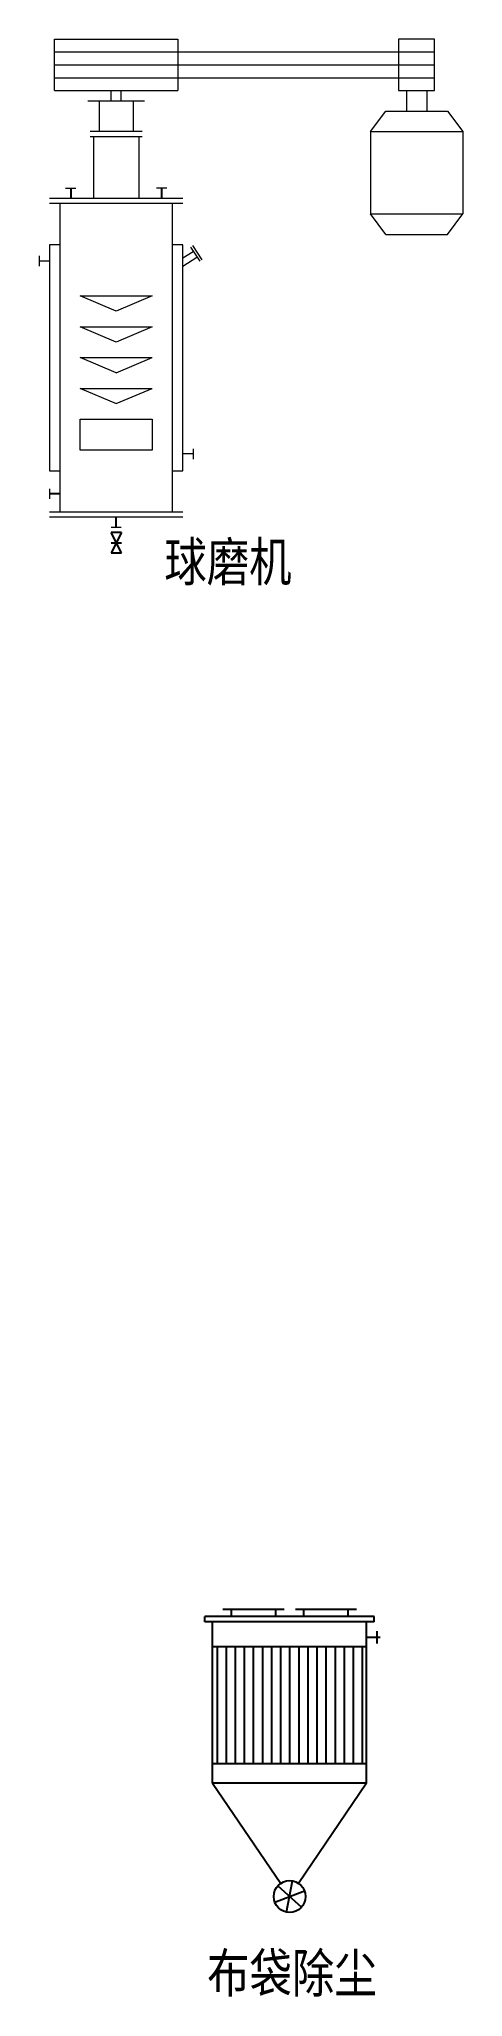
# Model space of a CAD drawing. Header units: millimetres. Extents: x 9671 to 25689, y -17516 to -2951.
# Drawn here: x 25594.4 to 25676.9, y -6254.2 to -5873.2 of the extents above; entities that cross this region are included whole.
import ezdxf

# ---------------------------------------------------------------- set-up
doc = ezdxf.new("R2010")
doc.units = ezdxf.units.MM
for name, color, linetype in [('GJ', 3, 'Continuous'), ('sb', 2, 'Continuous'), ('主管道', 4, 'Continuous'), ('图层1', 1, 'Continuous'), ('辅物料管道', 4, 'Continuous')]:
    doc.layers.add(name, color=color, linetype=linetype)
doc.layers.add('水管线', color=3, linetype='Continuous', lineweight=15)
doc.layers.add('设备阀门', color=3, linetype='Continuous', lineweight=15)
doc.styles.add('QSDI', font='SimSun.ttf', dxfattribs={"width": 0.8})

msp = doc.modelspace()

# ---------------------------------------------------------------- texts
at = {"style": 'QSDI', "width": 0.8}
for s, p in [('球磨机', (25618.76, -5978.66)), ('布袋除尘', (25627.09, -6253.36))]:
    msp.add_text(s, height=7.569, dxfattribs=at).set_placement(p)

# ---------------------------------------------------------------- blocks, each defined once
blk = doc.blocks.new('FG')
at = {"layer": '图层1'}
for p, q in [((9422.09, 790.41), (9422.09, 787.41)), ((9428.09, 790.41), (9422.09, 787.41)), ((9422.09, 790.41), (9428.09, 787.41)), ((9425.09, 787.41), (9425.09, 790.41)), ((9428.09, 787.41), (9428.09, 790.41))]:
    blk.add_line(p, q, dxfattribs=at)

# ---------------------------------------------------------------- linework, layer by layer
at = {"color": 2}
msp.add_line((25618.24, -5902.17), (25618.24, -5904.17), dxfattribs=at)
at = {"ltscale": 100}
msp.add_line((25660.77, -6184.23), (25658.14, -6184.23), dxfattribs=at)
at = {"layer": 'GJ'}
msp.add_line((25660.15, -6183), (25660.15, -6185.45), dxfattribs=at)
at = {"layer": 'sb'}
for p, q in [((25626.67, -6181.21), (25626.67, -6180.17)), ((25659.64, -6180.17), (25626.67, -6180.17)), ((25630.19, -6178.75), (25642.1, -6178.75)), ((25631.82, -6180.17), (25631.82, -6178.75)), ((25640.46, -6180.17), (25640.46, -6178.75)), ((25644.28, -6178.75), (25656.19, -6178.75)), ((25645.91, -6180.17), (25645.91, -6178.75)), ((25654.55, -6180.17), (25654.55, -6178.75)), ((25659.64, -6181.21), (25659.64, -6180.17)), ((25659.64, -6181.21), (25626.67, -6181.21)), ((25628.17, -6212.64), (25628.17, -6181.21)), ((25658.14, -6212.64), (25658.14, -6181.21))]:
    msp.add_line(p, q, dxfattribs=at)
at = {"layer": 'sb', "color": 2}
for p, q in [((25658.14, -6186.08), (25628.17, -6186.08)), ((25629.04, -6186.08), (25629.04, -6208.82)), ((25630.78, -6186.08), (25630.78, -6208.82)), ((25632.54, -6186.08), (25632.54, -6208.82)), ((25634.31, -6186.08), (25634.31, -6208.82)), ((25636.08, -6186.08), (25636.08, -6208.82)), ((25637.85, -6186.08), (25637.85, -6208.82)), ((25639.62, -6186.08), (25639.62, -6208.82)), ((25641.39, -6186.08), (25641.39, -6208.82)), ((25643.16, -6186.08), (25643.16, -6208.82)), ((25644.93, -6186.08), (25644.93, -6208.82)), ((25646.7, -6186.08), (25646.7, -6208.82)), ((25648.47, -6186.08), (25648.47, -6208.82)), ((25650.23, -6186.08), (25650.23, -6208.82)), ((25652, -6186.08), (25652, -6208.82)), ((25653.77, -6186.08), (25653.77, -6208.82)), ((25655.54, -6186.08), (25655.54, -6208.82)), ((25657.31, -6186.08), (25657.31, -6208.82)), ((25658.14, -6208.82), (25628.17, -6208.82)), ((25658.14, -6212.64), (25628.17, -6212.64)), ((25628.17, -6212.64), (25641.42, -6232.11)), ((25658.14, -6212.64), (25644.9, -6232.11)), ((25640.26, -6235.75), (25646.06, -6233.59)), ((25640.85, -6232.61), (25645.46, -6236.73)), ((25642.58, -6237.71), (25643.73, -6231.63))]:
    msp.add_line(p, q, dxfattribs=at)
msp.add_circle((25643.16, -6234.67), 3.09, dxfattribs=at)
at = {"layer": '主管道', "color": 2}
for p, q in [((25600.54, -5902.17), (25600.54, -5904.17)), ((25598.39, -5961.68), (25596.39, -5961.68))]:
    msp.add_line(p, q, dxfattribs=at)
at = {"layer": '水管线', "color": 2}
for p, q in [((25596.39, -5916.37), (25594.39, -5916.37)), ((25624.39, -5953.91), (25622.39, -5953.91))]:
    msp.add_line(p, q, dxfattribs=at)
at = {"layer": '设备阀门', "color": 2}
for p, q in [((25597.39, -5883.17), (25597.39, -5873.17)), ((25597.39, -5873.17), (25621.39, -5873.17)), ((25621.39, -5873.17), (25621.39, -5883.17)), ((25671.39, -5873.17), (25664.39, -5873.17)), ((25664.39, -5873.17), (25664.39, -5883.17)), ((25671.39, -5883.17), (25671.39, -5873.17)), ((25671.39, -5883.17), (25671.39, -5873.17)), ((25597.39, -5875.67), (25671.39, -5875.67)), ((25597.39, -5878.17), (25671.39, -5878.17)), ((25597.39, -5880.67), (25671.39, -5880.67)), ((25597.39, -5883.17), (25621.39, -5883.17)), ((25603.89, -5885.17), (25614.89, -5885.17)), ((25606.06, -5885.17), (25606.06, -5891.17)), ((25608.39, -5885.17), (25608.39, -5883.17)), ((25610.39, -5885.17), (25610.39, -5883.17)), ((25612.73, -5885.17), (25612.73, -5891.17)), ((25664.39, -5883.17), (25671.39, -5883.17)), ((25665.89, -5883.17), (25665.89, -5887.17)), ((25669.89, -5883.17), (25669.89, -5887.17)), ((25658.89, -5891.17), (25661.89, -5887.17)), ((25661.89, -5887.17), (25673.89, -5887.17)), ((25673.89, -5887.17), (25676.89, -5891.17)), ((25614.47, -5891.17), (25604.32, -5891.17)), ((25614.47, -5892.17), (25604.32, -5892.17)), ((25604.97, -5892.17), (25604.97, -5904.17)), ((25613.82, -5892.17), (25613.82, -5904.17)), ((25658.89, -5891.17), (25676.89, -5891.17)), ((25658.89, -5891.17), (25658.89, -5907.17)), ((25676.89, -5891.17), (25676.89, -5907.17)), ((25622.39, -5904.17), (25596.39, -5904.17)), ((25622.39, -5905.17), (25596.39, -5905.17)), ((25598.39, -5905.17), (25598.39, -5965.17)), ((25599.54, -5902.17), (25601.54, -5902.17)), ((25619.24, -5902.17), (25617.24, -5902.17)), ((25620.39, -5965.17), (25620.39, -5905.17)), ((25658.89, -5907.17), (25676.89, -5907.17)), ((25661.89, -5911.17), (25658.89, -5907.17)), ((25673.89, -5911.17), (25676.89, -5907.17)), ((25598.39, -5913.17), (25596.39, -5913.17)), ((25596.39, -5913.17), (25596.39, -5957.17)), ((25622.39, -5913.17), (25620.39, -5913.17)), ((25622.39, -5957.17), (25622.39, -5913.17)), ((25624.27, -5913.36), (25626.08, -5916.14)), ((25661.89, -5911.17), (25673.89, -5911.17)), ((25594.39, -5915.37), (25594.39, -5917.37)), ((25622.39, -5915.74), (25624.39, -5914.47)), ((25622.39, -5917.35), (25625.1, -5915.58)), ((25623.85, -5913.63), (25625.66, -5916.41)), ((25602.39, -5923.14), (25616.39, -5923.14)), ((25609.39, -5926.14), (25602.39, -5923.14)), ((25616.39, -5923.14), (25609.39, -5926.14)), ((25602.39, -5929.14), (25616.39, -5929.14)), ((25609.39, -5932.14), (25602.39, -5929.14)), ((25616.39, -5929.14), (25609.39, -5932.14)), ((25602.39, -5935.14), (25616.39, -5935.14)), ((25602.39, -5935.14), (25616.39, -5935.14)), ((25609.4, -5938.14), (25602.39, -5935.14)), ((25609.39, -5938.14), (25616.39, -5935.14)), ((25602.39, -5941.14), (25616.39, -5941.14)), ((25609.48, -5944.14), (25602.39, -5941.14)), ((25609.39, -5944.1), (25616.39, -5941.14)), ((25602.39, -5953.14), (25602.39, -5947.14)), ((25602.39, -5947.14), (25616.39, -5947.14)), ((25616.39, -5947.14), (25616.39, -5953.14)), ((25609.39, -5953.14), (25602.39, -5953.14)), ((25616.39, -5953.14), (25609.39, -5953.14)), ((25624.39, -5952.91), (25624.39, -5954.91)), ((25624.39, -5952.91), (25624.39, -5954.91)), ((25596.39, -5957.17), (25598.39, -5957.17)), ((25620.39, -5957.17), (25622.39, -5957.17)), ((25596.39, -5960.66), (25596.39, -5962.66)), ((25596.39, -5965.17), (25622.39, -5965.17)), ((25596.39, -5966.17), (25622.39, -5966.17)), ((25608.39, -5968.17), (25610.39, -5968.17))]:
    msp.add_line(p, q, dxfattribs=at)
at = {"layer": '辅物料管道', "color": 2}
msp.add_line((25609.39, -5968.17), (25609.39, -5966.17), dxfattribs=at)

# ---------------------------------------------------------------- block references
at = {"color": 2, "xscale": 0.6666666666715173, "yscale": 0.6666666666715173, "zscale": 0.6666666666666666, "rotation": 270}
msp.add_blockref('FG', (25083.46, 312.22), dxfattribs=at)

msp.set_redraw_order([(e.dxf.handle, doc.entitydb.next_handle()) for e in msp.query("TEXT MTEXT ATTDEF DIMENSION ARC_DIMENSION")])  # texts and dimensions are drawn at this point

doc.saveas('drawing.dxf')
